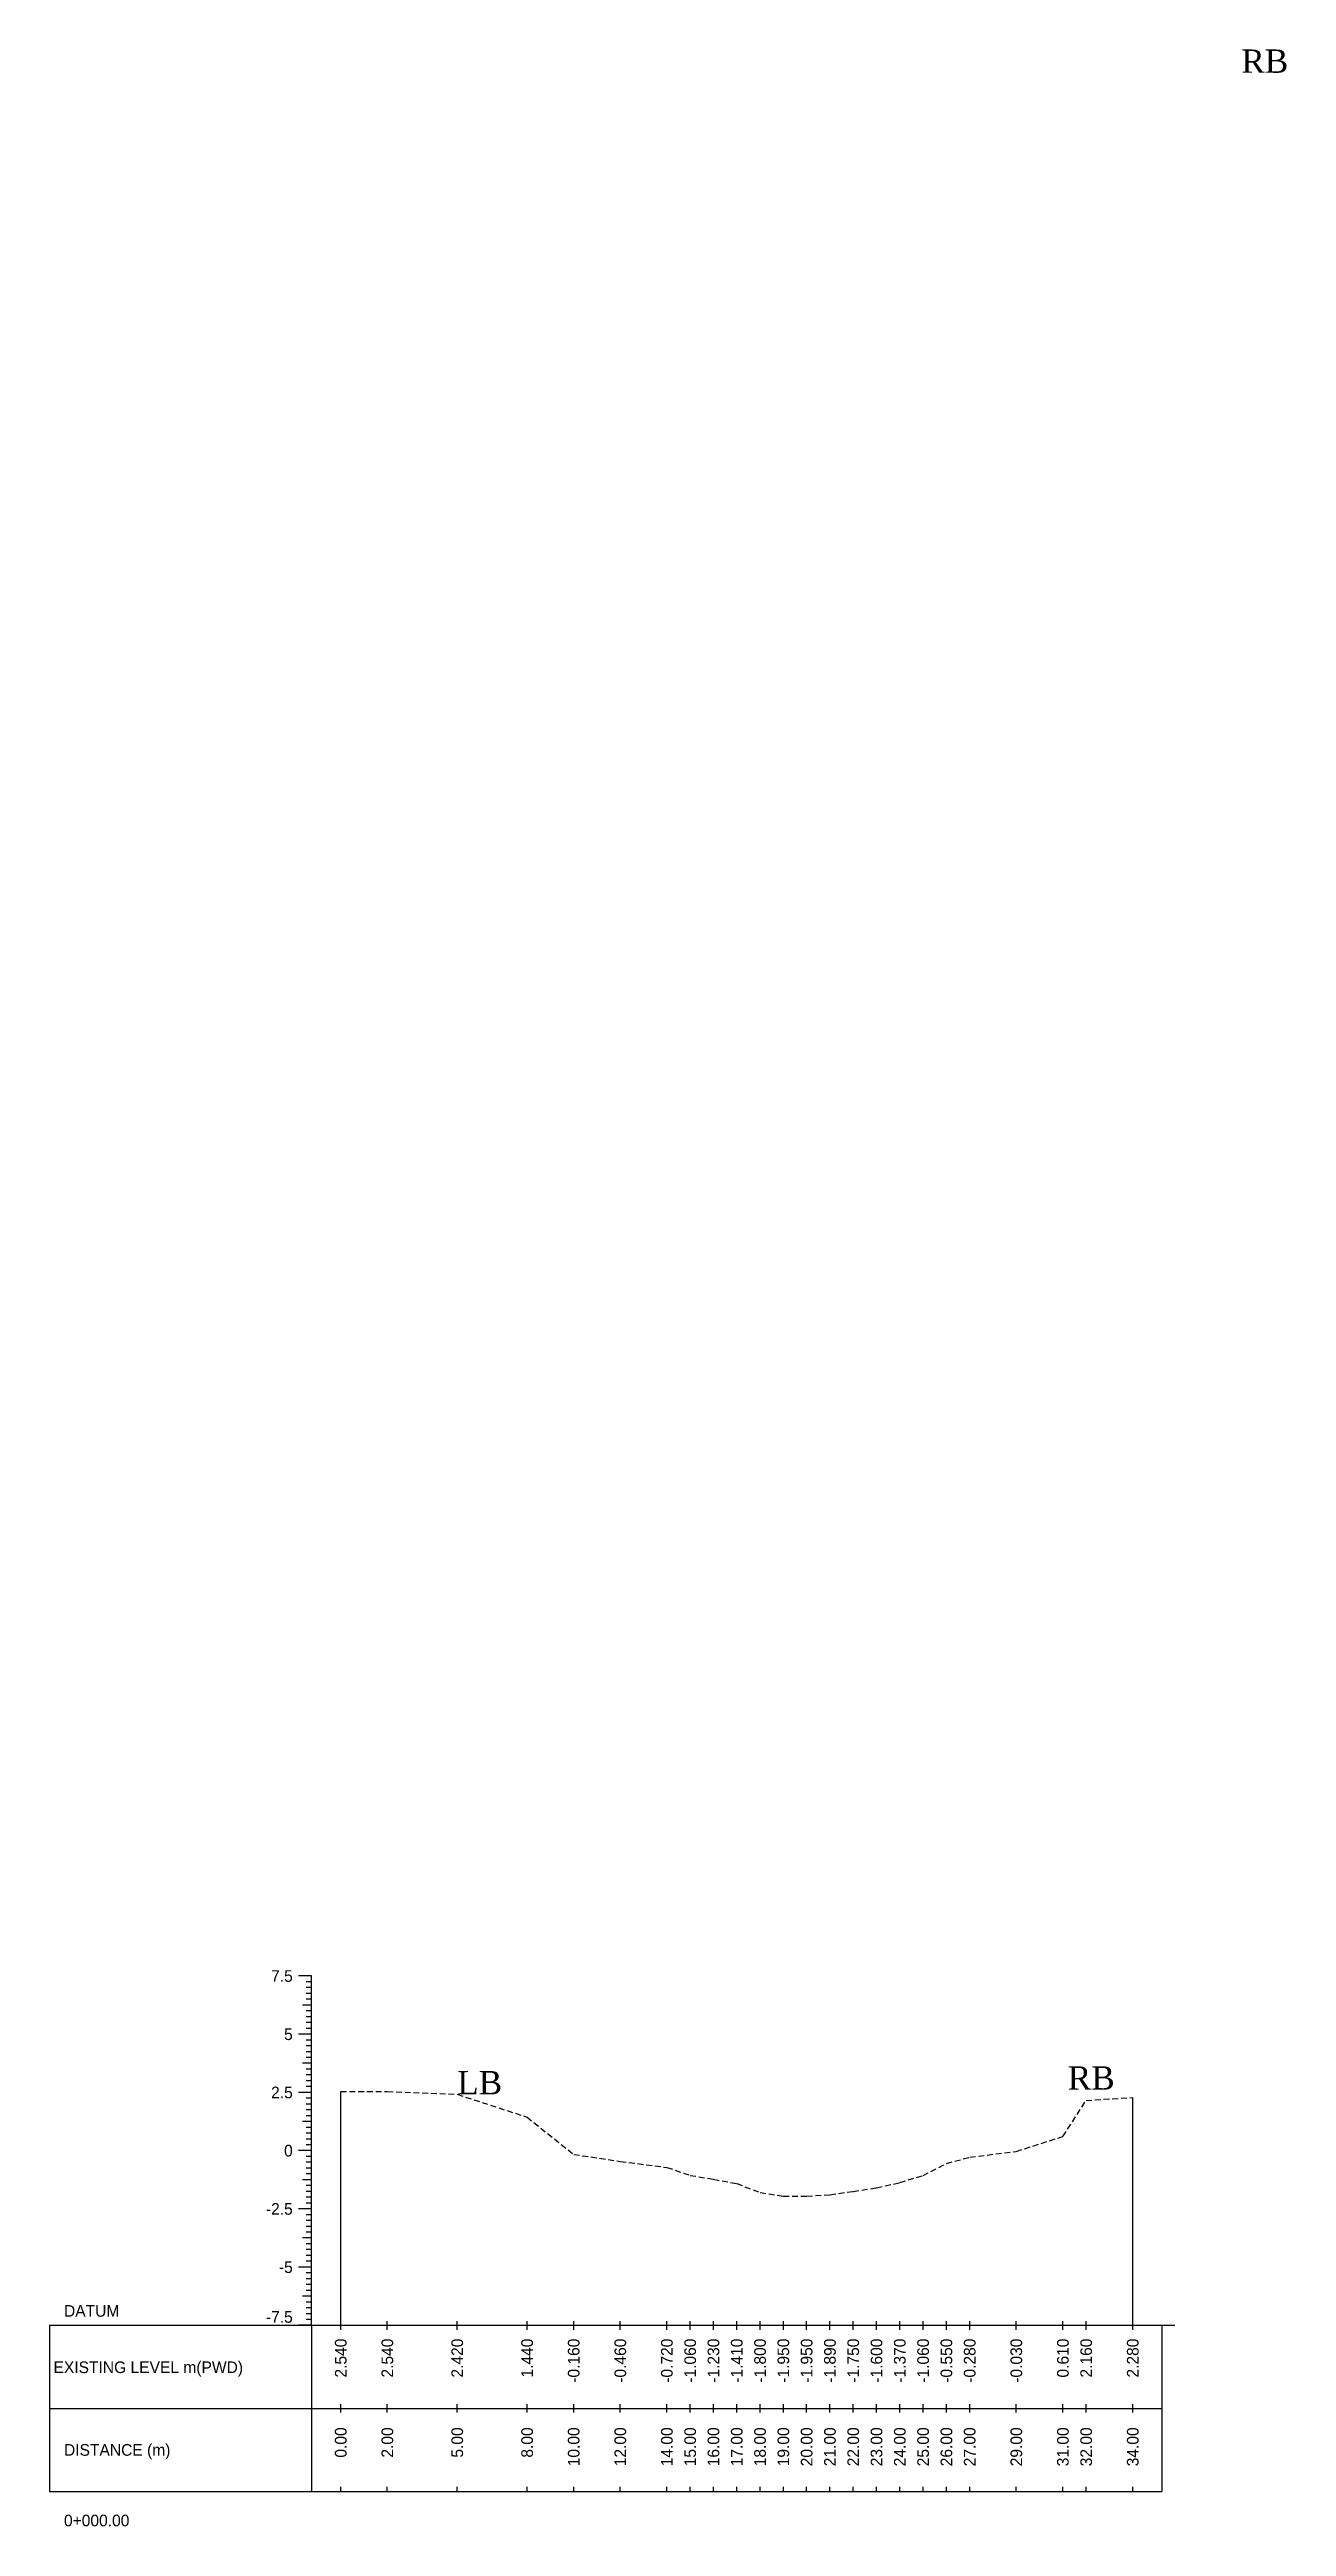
# Model space of a CAD drawing. Header units: inches. Extents: x 6579 to 9220, y -2276 to -1013.
# Drawn here: x 6905.2 to 6958.3, y -1119.5 to -1013.2 of the extents above; entities that cross this region are included whole.
import ezdxf
from ezdxf.enums import TextEntityAlignment as Align

# ---------------------------------------------------------------- set-up
doc = ezdxf.new("R2010")
doc.units = ezdxf.units.IN
doc.header["$MEASUREMENT"] = 0
doc.linetypes.add('HIDDEN', pattern=[0.375, 0.25, -0.125])
doc.layers.add('CS_Drawing', color=7, linetype='Continuous')
doc.layers.add('GL', color=3, linetype='HIDDEN')
doc.styles.add('romans', font='romans.shx')

msp = doc.modelspace()

# ---------------------------------------------------------------- texts
at = {"char_height": 1, "width": 263.4059, "attachment_point": 1, "style": 'romans'}
for s, insert in [('{\\fTimes New Roman|b0|i0|c0|p18;RB}', (6956.36, -1013.17)), ('{\\fTimes New Roman|b0|i0|c0|p18;LB}', (6922.7, -1099.97)), ('{\\fTimes New Roman|b0|i0|c0|p18;RB}', (6948.91, -1099.77))]:
    msp.add_mtext(s, dxfattribs=dict(at, insert=insert))
at = {"layer": 'CS_Drawing'}
for s, p in [('7.5', (6915.64, -1095.89)), ('5', (6915.64, -1098.39)), ('2.5', (6915.64, -1100.89)), ('0', (6915.64, -1103.39)), ('-2.5', (6915.64, -1105.89)), ('-5', (6915.64, -1108.39))]:
    msp.add_text(s, height=0.5, dxfattribs=at).set_placement(p, align=Align.MIDDLE_RIGHT)
for s, p in [('DATUM', (6905.82, -1110.27)), ('EXISTING LEVEL m(PWD)', (6905.37, -1112.69)), ('DISTANCE (m)', (6905.82, -1116.24)), ('0+000.00', (6905.82, -1119.27))]:
    msp.add_text(s, height=0.5, dxfattribs=at).set_placement(p, align=Align.MIDDLE_LEFT)
msp.add_text('-7.5', height=0.5, dxfattribs=at).set_placement((6915.64, -1110.78), align=Align.RIGHT)
for s, p in [('2.540', (6917.7, -1111.46)), ('2.540', (6919.7, -1111.46)), ('2.420', (6922.7, -1111.46)), ('1.440', (6925.7, -1111.46)), ('-0.160', (6927.7, -1111.46)), ('-0.460', (6929.7, -1111.46)), ('-0.720', (6931.7, -1111.46)), ('-1.060', (6932.7, -1111.46)), ('-1.230', (6933.7, -1111.46)), ('-1.410', (6934.7, -1111.46)), ('-1.800', (6935.7, -1111.46)), ('-1.950', (6936.7, -1111.46)), ('-1.950', (6937.7, -1111.46)), ('-1.890', (6938.7, -1111.46)), ('-1.750', (6939.7, -1111.46)), ('-1.600', (6940.7, -1111.46)), ('-1.370', (6941.7, -1111.46)), ('-1.060', (6942.7, -1111.46)), ('-0.550', (6943.7, -1111.46)), ('-0.280', (6944.7, -1111.46)), ('-0.030', (6946.7, -1111.46)), ('0.610', (6948.7, -1111.46)), ('2.160', (6949.7, -1111.46)), ('2.280', (6951.7, -1111.46)), ('0.00', (6917.7, -1115.27)), ('2.00', (6919.7, -1115.27)), ('5.00', (6922.7, -1115.27)), ('8.00', (6925.7, -1115.27)), ('10.00', (6927.7, -1115.27)), ('12.00', (6929.7, -1115.27)), ('14.00', (6931.7, -1115.27)), ('15.00', (6932.7, -1115.27)), ('16.00', (6933.7, -1115.27)), ('17.00', (6934.7, -1115.27)), ('18.00', (6935.7, -1115.27)), ('19.00', (6936.7, -1115.27)), ('20.00', (6937.7, -1115.27)), ('21.00', (6938.7, -1115.27)), ('22.00', (6939.7, -1115.27)), ('23.00', (6940.7, -1115.27)), ('24.00', (6941.7, -1115.27)), ('25.00', (6942.7, -1115.27)), ('26.00', (6943.7, -1115.27)), ('27.00', (6944.7, -1115.27)), ('29.00', (6946.7, -1115.27)), ('31.00', (6948.7, -1115.27)), ('32.00', (6949.7, -1115.27)), ('34.00', (6951.7, -1115.27))]:
    msp.add_text(s, height=0.5, rotation=90, dxfattribs=at).set_placement(p, align=Align.MIDDLE_RIGHT)

# ---------------------------------------------------------------- linework, layer by layer
at = {"layer": 'CS_Drawing'}
for p, q in [((6916.45, -1095.89), (6915.89, -1095.89)), ((6916.45, -1095.89), (6916.06, -1095.89)), ((6916.45, -1095.89), (6916.22, -1095.89)), ((6916.45, -1096.14), (6916.22, -1096.14)), ((6916.45, -1096.39), (6916.22, -1096.39)), ((6916.45, -1110.89), (6916.45, -1095.89)), ((6916.45, -1097.14), (6916.06, -1097.14)), ((6916.45, -1096.64), (6916.22, -1096.64)), ((6916.45, -1096.89), (6916.22, -1096.89)), ((6916.45, -1097.14), (6916.22, -1097.14)), ((6916.45, -1097.39), (6916.22, -1097.39)), ((6916.45, -1098.39), (6915.89, -1098.39)), ((6916.45, -1098.39), (6916.06, -1098.39)), ((6916.45, -1097.64), (6916.22, -1097.64)), ((6916.45, -1097.89), (6916.22, -1097.89)), ((6916.45, -1098.14), (6916.22, -1098.14)), ((6916.45, -1098.39), (6916.22, -1098.39)), ((6916.45, -1099.64), (6916.06, -1099.64)), ((6916.45, -1098.64), (6916.22, -1098.64)), ((6916.45, -1098.89), (6916.22, -1098.89)), ((6916.45, -1099.14), (6916.22, -1099.14)), ((6916.45, -1099.39), (6916.22, -1099.39)), ((6916.45, -1099.64), (6916.22, -1099.64)), ((6916.45, -1099.89), (6916.22, -1099.89)), ((6916.45, -1100.14), (6916.22, -1100.14)), ((6916.45, -1100.39), (6916.22, -1100.39)), ((6916.45, -1100.64), (6916.22, -1100.64)), ((6916.45, -1100.89), (6915.89, -1100.89)), ((6916.45, -1100.89), (6916.06, -1100.89)), ((6916.45, -1100.89), (6916.22, -1100.89)), ((6916.45, -1101.14), (6916.22, -1101.14)), ((6916.45, -1101.39), (6916.22, -1101.39)), ((6916.45, -1101.64), (6916.22, -1101.64)), ((6917.7, -1110.89), (6917.7, -1100.85)), ((6951.7, -1110.89), (6951.7, -1101.11)), ((6916.45, -1102.14), (6916.06, -1102.14)), ((6916.45, -1101.89), (6916.22, -1101.89)), ((6916.45, -1102.14), (6916.22, -1102.14)), ((6916.45, -1102.39), (6916.22, -1102.39)), ((6916.45, -1102.64), (6916.22, -1102.64)), ((6916.45, -1102.89), (6916.22, -1102.89)), ((6916.45, -1103.39), (6915.89, -1103.39)), ((6916.45, -1103.39), (6916.06, -1103.39)), ((6916.45, -1103.14), (6916.22, -1103.14)), ((6916.45, -1103.39), (6916.22, -1103.39)), ((6916.45, -1103.64), (6916.22, -1103.64)), ((6916.45, -1103.89), (6916.22, -1103.89)), ((6916.45, -1104.64), (6916.06, -1104.64)), ((6916.45, -1104.14), (6916.22, -1104.14)), ((6916.45, -1104.39), (6916.22, -1104.39)), ((6916.45, -1104.64), (6916.22, -1104.64)), ((6916.45, -1104.89), (6916.22, -1104.89)), ((6916.45, -1105.89), (6915.89, -1105.89)), ((6916.45, -1105.89), (6916.06, -1105.89)), ((6916.45, -1105.14), (6916.22, -1105.14)), ((6916.45, -1105.39), (6916.22, -1105.39)), ((6916.45, -1105.64), (6916.22, -1105.64)), ((6916.45, -1105.89), (6916.22, -1105.89)), ((6916.45, -1107.14), (6916.06, -1107.14)), ((6916.45, -1106.14), (6916.22, -1106.14)), ((6916.45, -1106.39), (6916.22, -1106.39)), ((6916.45, -1106.64), (6916.22, -1106.64)), ((6916.45, -1106.89), (6916.22, -1106.89)), ((6916.45, -1107.14), (6916.22, -1107.14)), ((6916.45, -1107.39), (6916.22, -1107.39)), ((6916.45, -1107.64), (6916.22, -1107.64)), ((6916.45, -1107.89), (6916.22, -1107.89)), ((6916.45, -1108.14), (6916.22, -1108.14)), ((6916.45, -1108.39), (6915.89, -1108.39)), ((6916.45, -1108.39), (6916.06, -1108.39)), ((6916.45, -1108.39), (6916.22, -1108.39)), ((6916.45, -1108.64), (6916.22, -1108.64)), ((6916.45, -1108.89), (6916.22, -1108.89)), ((6916.45, -1109.14), (6916.22, -1109.14)), ((6916.45, -1109.64), (6916.06, -1109.64)), ((6916.45, -1109.39), (6916.22, -1109.39)), ((6916.45, -1109.64), (6916.22, -1109.64)), ((6916.45, -1109.89), (6916.22, -1109.89)), ((6916.45, -1110.14), (6916.22, -1110.14)), ((6905.2, -1110.89), (6916.45, -1110.89)), ((6905.2, -1110.89), (6905.2, -1118.02)), ((6916.45, -1110.89), (6915.89, -1110.89)), ((6916.45, -1110.89), (6916.06, -1110.89)), ((6916.45, -1110.39), (6916.22, -1110.39)), ((6916.45, -1110.64), (6916.22, -1110.64)), ((6916.45, -1110.89), (6916.22, -1110.89)), ((6916.45, -1110.89), (6952.95, -1110.89)), ((6916.45, -1110.89), (6916.45, -1118.02)), ((6917.7, -1111.08), (6917.7, -1110.71)), ((6919.7, -1111.08), (6919.7, -1110.71)), ((6922.7, -1111.08), (6922.7, -1110.71)), ((6925.7, -1111.08), (6925.7, -1110.71)), ((6927.7, -1111.08), (6927.7, -1110.71)), ((6929.7, -1111.08), (6929.7, -1110.71)), ((6931.7, -1111.08), (6931.7, -1110.71)), ((6932.7, -1111.08), (6932.7, -1110.71)), ((6933.7, -1111.08), (6933.7, -1110.71)), ((6934.7, -1111.08), (6934.7, -1110.71)), ((6935.7, -1111.08), (6935.7, -1110.71)), ((6936.7, -1111.08), (6936.7, -1110.71)), ((6937.7, -1111.08), (6937.7, -1110.71)), ((6938.7, -1111.08), (6938.7, -1110.71)), ((6939.7, -1111.08), (6939.7, -1110.71)), ((6940.7, -1111.08), (6940.7, -1110.71)), ((6941.7, -1111.08), (6941.7, -1110.71)), ((6942.7, -1111.08), (6942.7, -1110.71)), ((6943.7, -1111.08), (6943.7, -1110.71)), ((6944.7, -1111.08), (6944.7, -1110.71)), ((6946.7, -1111.08), (6946.7, -1110.71)), ((6948.7, -1111.08), (6948.7, -1110.71)), ((6949.7, -1111.08), (6949.7, -1110.71)), ((6951.7, -1111.08), (6951.7, -1110.71)), ((6952.95, -1110.89), (6953.51, -1110.89)), ((6952.95, -1110.89), (6953.34, -1110.89)), ((6952.95, -1110.89), (6953.17, -1110.89)), ((6952.95, -1110.89), (6952.95, -1118.02)), ((6905.2, -1114.46), (6916.45, -1114.46)), ((6916.45, -1114.46), (6952.95, -1114.46)), ((6916.45, -1114.46), (6952.95, -1114.46)), ((6917.7, -1114.64), (6917.7, -1114.27)), ((6919.7, -1114.64), (6919.7, -1114.27)), ((6922.7, -1114.64), (6922.7, -1114.27)), ((6925.7, -1114.64), (6925.7, -1114.27)), ((6927.7, -1114.64), (6927.7, -1114.27)), ((6929.7, -1114.64), (6929.7, -1114.27)), ((6931.7, -1114.64), (6931.7, -1114.27)), ((6932.7, -1114.64), (6932.7, -1114.27)), ((6933.7, -1114.64), (6933.7, -1114.27)), ((6934.7, -1114.64), (6934.7, -1114.27)), ((6935.7, -1114.64), (6935.7, -1114.27)), ((6936.7, -1114.64), (6936.7, -1114.27)), ((6937.7, -1114.64), (6937.7, -1114.27)), ((6938.7, -1114.64), (6938.7, -1114.27)), ((6939.7, -1114.64), (6939.7, -1114.27)), ((6940.7, -1114.64), (6940.7, -1114.27)), ((6941.7, -1114.64), (6941.7, -1114.27)), ((6942.7, -1114.64), (6942.7, -1114.27)), ((6943.7, -1114.64), (6943.7, -1114.27)), ((6944.7, -1114.64), (6944.7, -1114.27)), ((6946.7, -1114.64), (6946.7, -1114.27)), ((6948.7, -1114.64), (6948.7, -1114.27)), ((6949.7, -1114.64), (6949.7, -1114.27)), ((6951.7, -1114.64), (6951.7, -1114.27)), ((6905.2, -1118.02), (6916.45, -1118.02)), ((6916.45, -1118.02), (6952.95, -1118.02)), ((6917.7, -1118.02), (6917.7, -1117.83)), ((6919.7, -1118.02), (6919.7, -1117.83)), ((6922.7, -1118.02), (6922.7, -1117.83)), ((6925.7, -1118.02), (6925.7, -1117.83)), ((6927.7, -1118.02), (6927.7, -1117.83)), ((6929.7, -1118.02), (6929.7, -1117.83)), ((6931.7, -1118.02), (6931.7, -1117.83)), ((6932.7, -1118.02), (6932.7, -1117.83)), ((6933.7, -1118.02), (6933.7, -1117.83)), ((6934.7, -1118.02), (6934.7, -1117.83)), ((6935.7, -1118.02), (6935.7, -1117.83)), ((6936.7, -1118.02), (6936.7, -1117.83)), ((6937.7, -1118.02), (6937.7, -1117.83)), ((6938.7, -1118.02), (6938.7, -1117.83)), ((6939.7, -1118.02), (6939.7, -1117.83)), ((6940.7, -1118.02), (6940.7, -1117.83)), ((6941.7, -1118.02), (6941.7, -1117.83)), ((6942.7, -1118.02), (6942.7, -1117.83)), ((6943.7, -1118.02), (6943.7, -1117.83)), ((6944.7, -1118.02), (6944.7, -1117.83)), ((6946.7, -1118.02), (6946.7, -1117.83)), ((6948.7, -1118.02), (6948.7, -1117.83)), ((6949.7, -1118.02), (6949.7, -1117.83)), ((6951.7, -1118.02), (6951.7, -1117.83))]:
    msp.add_line(p, q, dxfattribs=at)
at = {"layer": 'GL'}
msp.add_lwpolyline([(6917.7, -1100.85), (6919.7, -1100.85), (6922.7, -1100.97), (6925.7, -1101.95), (6927.7, -1103.55), (6929.7, -1103.85), (6931.7, -1104.11), (6932.7, -1104.45), (6933.7, -1104.62), (6934.7, -1104.8), (6935.7, -1105.19), (6936.7, -1105.34), (6937.7, -1105.34), (6938.7, -1105.28), (6939.7, -1105.14), (6940.7, -1104.99), (6941.7, -1104.76), (6942.7, -1104.45), (6943.7, -1103.94), (6944.7, -1103.67), (6946.7, -1103.42), (6948.7, -1102.78), (6949.7, -1101.23), (6951.7, -1101.11)], dxfattribs=at)

msp.set_redraw_order([(e.dxf.handle, doc.entitydb.next_handle()) for e in msp.query("TEXT MTEXT ATTDEF DIMENSION ARC_DIMENSION")])  # texts and dimensions are drawn at this point

doc.saveas('drawing.dxf')
